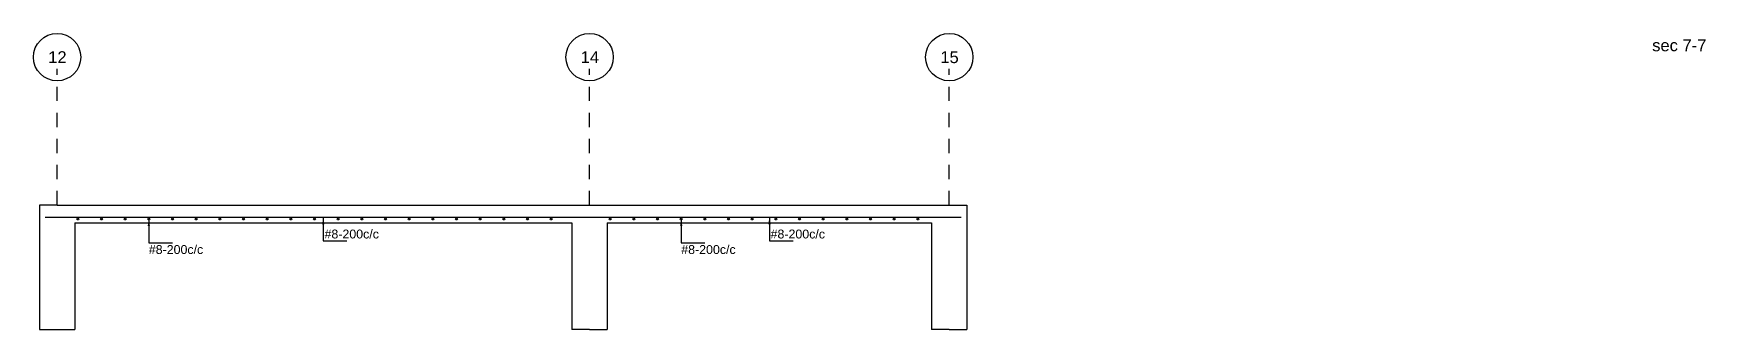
# Model space of a CAD drawing. Extents: x 0 to 119, y -5 to 121.
# Drawn here: x 70.36 to 84.49, y 76.83 to 79.33 of the extents above; entities that cross this region are included whole.
import ezdxf

# ---------------------------------------------------------------- set-up
doc = ezdxf.new("R2010")
doc.units = 0
doc.linetypes.add('ACAD_ISO02W100', pattern=[15, 12, -3])
for name, color, linetype in [('Axisline', 7, 'CONTINUOUS'), ('Axisline_Name', 1, 'CONTINUOUS'), ('Longsection', 2, 'CONTINUOUS'), ('Section_Name', 1, 'CONTINUOUS'), ('Slab_Bottom_Steel_X', 1, 'CONTINUOUS'), ('Slab_Bottom_Steel_Y', 3, 'CONTINUOUS')]:
    doc.layers.add(name, color=color, linetype=linetype)
doc.styles.add('STRUDS_Arial', font='ARIAL.TTF', dxfattribs={"height": 0.04})

msp = doc.modelspace()

# ---------------------------------------------------------------- texts
at = {"layer": 'Axisline_Name', "style": 'STRUDS_Arial'}
for s, p in [('12', (70.483, 79.08)), ('14', (74.983, 79.08)), ('15', (78.023, 79.08))]:
    msp.add_text(s, height=0.1, dxfattribs=at).set_placement(p)
at = {"layer": 'Section_name', "style": 'STRUDS_Arial'}
msp.add_text('sec 7-7', height=0.1, dxfattribs=at).set_placement((84.039, 79.18))
at = {"layer": 'Slab_Bottom_Steel_X', "style": 'STRUDS_Arial'}
for p in [(71.333, 77.468), (75.833, 77.468)]:
    msp.add_text('#8-200c/c', height=0.075, dxfattribs=at).set_placement(p)
at = {"layer": 'Slab_Bottom_Steel_Y', "style": 'STRUDS_Arial'}
for p in [(72.818, 77.599), (76.588, 77.599)]:
    msp.add_text('#8-200c/c', height=0.075, dxfattribs=at).set_placement(p)

# ---------------------------------------------------------------- linework, layer by layer
at = {"layer": 'Axisline', "linetype": 'ACAD_ISO02W100', "ltscale": 0.01}
for p, q in [((70.558, 77.88), (70.558, 79.03)), ((75.058, 77.88), (75.058, 79.03)), ((78.098, 77.88), (78.098, 79.03))]:
    msp.add_line(p, q, dxfattribs=at)
at = {"layer": 'Axisline'}
for centre in [(70.558, 79.13), (75.058, 79.13), (78.098, 79.13)]:
    msp.add_circle(centre, 0.2, dxfattribs=at)
at = {"layer": 'Longsection'}
for p, q in [((70.558, 77.88), (70.408, 77.88)), ((70.408, 77.88), (70.408, 76.83)), ((70.558, 77.88), (75.058, 77.88)), ((75.058, 77.88), (78.098, 77.88)), ((78.098, 77.88), (78.248, 77.88)), ((78.248, 77.88), (78.248, 76.83)), ((70.708, 77.73), (74.908, 77.73)), ((70.708, 77.73), (70.708, 76.83)), ((74.908, 77.73), (74.908, 76.83)), ((75.208, 77.73), (77.948, 77.73)), ((75.208, 77.73), (75.208, 76.83)), ((77.948, 77.73), (77.948, 76.83)), ((70.408, 76.83), (70.558, 76.83)), ((70.558, 76.83), (70.708, 76.83)), ((75.058, 76.83), (74.908, 76.83)), ((75.058, 76.83), (75.208, 76.83)), ((78.098, 76.83), (77.948, 76.83)), ((78.098, 76.83), (78.248, 76.83))]:
    msp.add_line(p, q, dxfattribs=at)
at = {"layer": 'Slab_Bottom_Steel_X'}
for p, q in [((71.333, 77.763), (71.333, 77.563)), ((75.833, 77.763), (75.833, 77.563)), ((71.333, 77.563), (71.533, 77.563)), ((75.833, 77.563), (76.033, 77.563))]:
    msp.add_line(p, q, dxfattribs=at)
for centre in [(70.733, 77.763), (70.933, 77.763), (71.133, 77.763), (71.333, 77.763), (71.533, 77.763), (71.733, 77.763), (71.933, 77.763), (72.133, 77.763), (72.333, 77.763), (72.533, 77.763), (72.733, 77.763), (72.933, 77.763), (73.133, 77.763), (73.333, 77.763), (73.533, 77.763), (73.733, 77.763), (73.933, 77.763), (74.133, 77.763), (74.333, 77.763), (74.533, 77.763), (74.733, 77.763), (75.233, 77.763), (75.433, 77.763), (75.633, 77.763), (75.833, 77.763), (76.033, 77.763), (76.233, 77.763), (76.433, 77.763), (76.633, 77.763), (76.833, 77.763), (77.033, 77.763), (77.233, 77.763), (77.433, 77.763), (77.633, 77.763), (77.833, 77.763)]:
    msp.add_circle(centre, 0.008, dxfattribs=at)
for points in [[(71.333, 77.763), (71.323, 77.703), (71.333, 77.763), (71.343, 77.703)], [(75.833, 77.763), (75.823, 77.703), (75.833, 77.763), (75.843, 77.703)]]:
    msp.add_solid(points, dxfattribs=at)
at = {"layer": 'Slab_Bottom_Steel_Y'}
for p, q in [((70.458, 77.779), (75.158, 77.779)), ((72.808, 77.779), (72.808, 77.579)), ((74.958, 77.779), (78.198, 77.779)), ((76.578, 77.779), (76.578, 77.579)), ((72.808, 77.579), (73.008, 77.579)), ((76.578, 77.579), (76.778, 77.579))]:
    msp.add_line(p, q, dxfattribs=at)
for points in [[(72.808, 77.779), (72.798, 77.719), (72.808, 77.779), (72.818, 77.719)], [(76.578, 77.779), (76.568, 77.719), (76.578, 77.779), (76.588, 77.719)]]:
    msp.add_solid(points, dxfattribs=at)

msp.set_redraw_order([(e.dxf.handle, doc.entitydb.next_handle()) for e in msp.query("TEXT MTEXT ATTDEF DIMENSION ARC_DIMENSION")])  # texts and dimensions are drawn at this point

doc.saveas('drawing.dxf')
